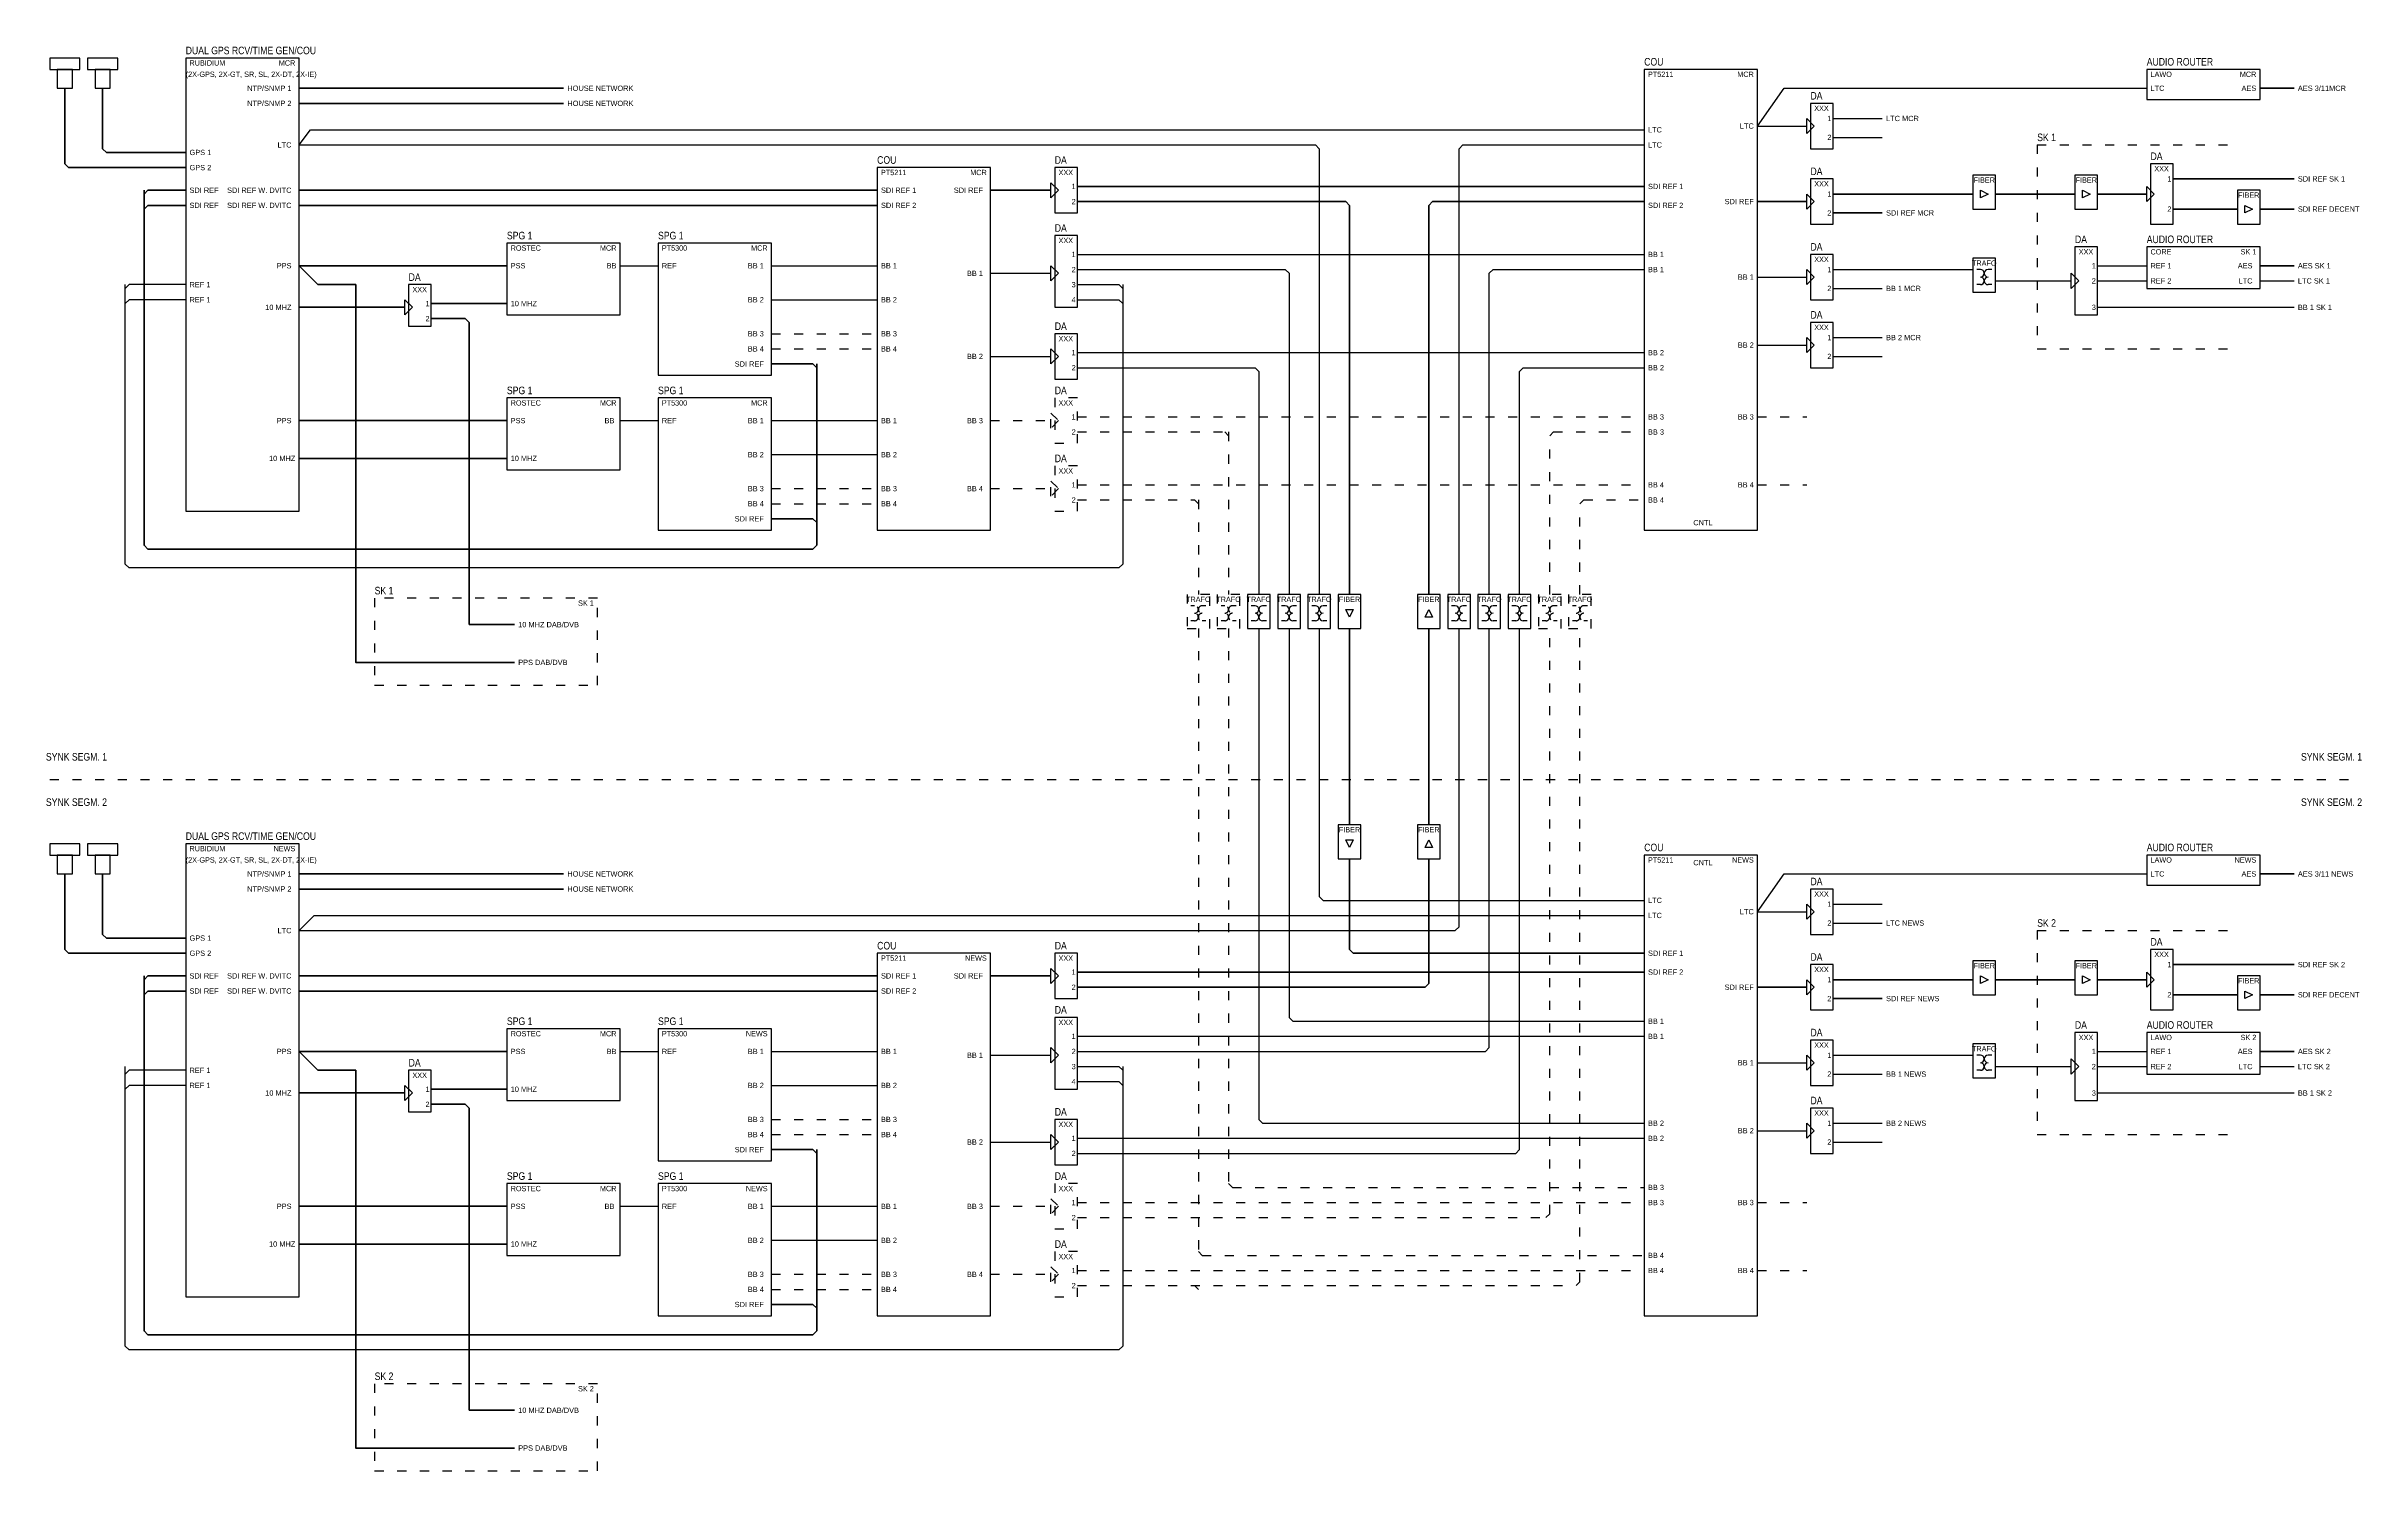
# Model space of a CAD drawing. Header units: millimetres. Extents: x -214 to 399, y 27 to 404.
import ezdxf
from ezdxf.enums import TextEntityAlignment as Align

# ---------------------------------------------------------------- set-up
doc = ezdxf.new("R2010")
doc.units = ezdxf.units.MM
doc.header["$LTSCALE"] = 0.2
doc.linetypes.add('ACAD_ISO03W100', pattern=[30, 12, -18])
doc.linetypes.add('DOTX2', pattern=[12.7, 0, -12.7])
for name, color, linetype, lineweight in [('AES-EBU', 191, 'Continuous', 50), ('Analog-lyd', 1, 'Continuous', 30), ('Analog-video', 3, 'Continuous', 30), ('Lan-Data', 40, 'Continuous', 40), ('Ref', 7, 'Continuous', 35), ('SDI-SDTI', 4, 'Continuous', 40), ('SDI-SMFiber', 150, 'Continuous', 60)]:
    doc.layers.add(name, color=color, linetype=linetype, lineweight=lineweight)
for name, color, linetype in [('Analog', 3, 'Continuous'), ('Options', 7, 'DOTX2'), ('Rack nr', 7, 'Continuous'), ('ramme', 7, 'Continuous'), ('Stiplet-linier', 7, 'ACAD_ISO03W100'), ('Tekst 1.4', 7, 'Continuous'), ('Tekst 2', 7, 'Continuous')]:
    doc.layers.add(name, color=color, linetype=linetype)
doc.styles.add('kh', font='ARIALN.TTF')
doc.styles.add('kh-1', font='ARIAL.TTF', dxfattribs={"height": 1})

msp = doc.modelspace()

# ---------------------------------------------------------------- linework, layer by layer
at = {"layer": 'AES-EBU'}
for p, q in [((372, 393), (381, 393)), ((372, 346), (381, 346)), ((372, 185), (381, 185)), ((372, 138), (381, 138))]:
    msp.add_line(p, q, dxfattribs=at)
at = {"layer": 'Analog'}
for p, q in [((-147, 378), (97, 378)), ((-62, 346), (-52, 346)), ((-22, 346), (6, 346)), ((36, 344), (52, 344)), ((59, 349), (209, 349)), ((259, 345), (296, 345)), ((329, 346), (342, 346)), ((239, 343), (252, 343)), ((259, 340), (272, 340)), ((302, 342), (322, 342)), ((329, 342), (342, 342)), ((-22, 337), (6, 337)), ((329, 335), (381, 335)), ((239, 325), (252, 325)), ((259, 327), (272, 327)), ((36, 322), (52, 322)), ((59, 323), (209, 323)), ((259, 322), (272, 322)), ((-62, 305), (-52, 305)), ((-22, 305), (6, 305)), ((-22, 296), (6, 296)), ((-147, 170), (97, 170)), ((59, 142), (209, 142)), ((-62, 138), (-52, 138)), ((-22, 138), (6, 138)), ((36, 137), (52, 137)), ((239, 135), (252, 135)), ((259, 137), (296, 137)), ((329, 138), (342, 138)), ((-22, 129), (6, 129)), ((259, 132), (272, 132)), ((302, 134), (322, 134)), ((329, 134), (342, 134)), ((329, 127), (381, 127)), ((239, 117), (252, 117)), ((259, 119), (272, 119)), ((36, 114), (52, 114)), ((59, 115), (209, 115)), ((259, 114), (272, 114)), ((-62, 97), (-52, 97)), ((-22, 97), (6, 97)), ((-22, 88), (6, 88))]:
    msp.add_line(p, q, dxfattribs=at)
at = {"layer": 'Analog', "linetype": 'ACAD_ISO03W100'}
for p, q in [((-22, 328), (6, 328)), ((-22, 324), (6, 324)), ((36, 305), (52, 305)), ((59, 306), (209, 306)), ((99, 302), (99, 259)), ((239, 306), (252, 306)), ((-22, 287), (6, 287)), ((-22, 283), (6, 283)), ((36, 287), (52, 287)), ((59, 288), (209, 288)), ((239, 288), (252, 288)), ((-22, 120), (6, 120)), ((-22, 120), (6, 120)), ((-22, 116), (6, 116)), ((-22, 116), (6, 116)), ((36, 97), (52, 97)), ((59, 98), (209, 98)), ((239, 98), (252, 98)), ((59, 80), (209, 80)), ((239, 80), (252, 80)), ((-22, 79), (6, 79)), ((-22, 75), (6, 75)), ((36, 79), (52, 79))]:
    msp.add_line(p, q, dxfattribs=at)
at = {"layer": 'Analog'}
for points in [[(59, 345), (114, 345), (115, 344), (115, 259)], [(168, 259), (168, 344), (169, 345), (209, 345)], [(71, 341), (71, 267), (70, 266), (-192, 266), (-193, 267), (-193, 341)], [(-177, 341), (-192, 341), (-193, 340)], [(-177, 337), (-192, 337), (-193, 336)], [(59, 319), (106, 319), (107, 318), (107, 259)], [(176, 259), (176, 318), (177, 319), (209, 319)], [(59, 138), (167, 138), (168, 139), (168, 250)], [(59, 111), (175, 111), (176, 112), (176, 250)], [(107, 250), (107, 120), (108, 119), (209, 119)], [(115, 250), (115, 147), (116, 146), (209, 146)], [(71, 134), (71, 60), (70, 59), (-192, 59), (-193, 60), (-193, 134)], [(-177, 133), (-192, 133), (-193, 132)], [(-177, 129), (-192, 129), (-193, 128)]]:
    msp.add_lwpolyline(points, dxfattribs=at)
at = {"layer": 'Analog', "linetype": 'ACAD_ISO03W100'}
for points in [[(59, 302), (98, 302), (99, 301)], [(184, 259), (184, 301), (185, 302), (209, 302)], [(59, 284), (90, 284), (91, 283)], [(91, 284), (91, 259)], [(192, 259), (192, 283), (193, 284), (209, 284)], [(59, 94), (183, 94), (184, 95), (184, 250)], [(59, 76), (191, 76), (192, 77), (192, 250)], [(91, 250), (91, 85), (92, 84), (209, 84)], [(99, 250), (99, 103), (100, 102), (209, 102)], [(59, 76), (90, 76), (91, 75)]]:
    msp.add_lwpolyline(points, dxfattribs=at)
at = {"layer": 'Analog-lyd'}
for p, q in [((239, 383), (252, 383)), ((259, 385), (272, 385)), ((259, 380), (272, 380)), ((372, 342), (381, 342)), ((239, 175), (252, 175)), ((259, 177), (272, 177)), ((259, 172), (272, 172)), ((372, 134), (381, 134))]:
    msp.add_line(p, q, dxfattribs=at)
for points in [[(239, 383), (246, 393), (342, 393)], [(-147, 378), (-144, 382), (209, 382)], [(-147, 378), (122, 378), (123, 377), (123, 259)], [(160, 259), (160, 377), (161, 378), (209, 378)], [(-147, 170), (159, 170), (160, 171), (160, 250)], [(123, 250), (123, 179), (124, 178), (209, 178)], [(239, 175), (246, 185), (342, 185)], [(-147, 170), (-143, 174), (209, 174)]]:
    msp.add_lwpolyline(points, dxfattribs=at)
at = {"layer": 'Analog-video'}
for points in [[(59, 341), (70, 341), (71, 340)], [(59, 337), (70, 337), (71, 336)], [(59, 134), (70, 134), (71, 133)], [(59, 130), (70, 130), (71, 129)]]:
    msp.add_lwpolyline(points, dxfattribs=at)
at = {"layer": 'Lan-Data'}
for p, q in [((-147, 393), (-77, 393)), ((-147, 389), (-77, 389)), ((-147, 185), (-77, 185)), ((-147, 181), (-77, 181))]:
    msp.add_line(p, q, dxfattribs=at)
at = {"layer": 'ramme'}
for p, q in [((298, 345), (297, 345)), ((301, 345), (300, 345)), ((298, 341), (297, 341)), ((301, 341), (300, 341)), ((106, 256), (105, 256)), ((106, 252), (105, 252)), ((109, 256), (108, 256)), ((109, 252), (108, 252)), ((114, 256), (113, 256)), ((114, 252), (113, 252)), ((117, 256), (116, 256)), ((117, 252), (116, 252)), ((122, 256), (121, 256)), ((122, 252), (121, 252)), ((125, 256), (124, 256)), ((125, 252), (124, 252)), ((159, 256), (158, 256)), ((159, 252), (158, 252)), ((162, 256), (161, 256)), ((162, 252), (161, 252)), ((167, 256), (166, 256)), ((167, 252), (166, 252)), ((170, 256), (169, 256)), ((170, 252), (169, 252)), ((175, 256), (174, 256)), ((175, 252), (174, 252)), ((178, 256), (177, 256)), ((178, 252), (177, 252)), ((298, 137), (297, 137)), ((301, 137), (300, 137)), ((298, 133), (297, 133)), ((301, 133), (300, 133))]:
    msp.add_line(p, q, dxfattribs=at)
at = {"layer": 'ramme', "linetype": 'ACAD_ISO03W100'}
for p, q in [((90, 256), (89, 256)), ((90, 252), (89, 252)), ((93, 256), (92, 256)), ((93, 252), (92, 252)), ((98, 256), (97, 256)), ((98, 252), (97, 252)), ((101, 256), (100, 256)), ((101, 252), (100, 252)), ((183, 256), (182, 256)), ((183, 252), (182, 252)), ((186, 256), (185, 256)), ((186, 252), (185, 252)), ((191, 256), (190, 256)), ((191, 252), (190, 252)), ((194, 256), (193, 256)), ((194, 252), (193, 252))]:
    msp.add_line(p, q, dxfattribs=at)
at = {"layer": 'ramme'}
for points in [[(-213, 398), (-205, 398), (-205, 401), (-213, 401)], [(-203, 398), (-195, 398), (-195, 401), (-203, 401)], [(-177, 281), (-147, 281), (-147, 401), (-177, 401)], [(-211, 393), (-207, 393), (-207, 398), (-211, 398)], [(-201, 393), (-197, 393), (-197, 398), (-201, 398)], [(209, 276), (239, 276), (239, 398), (209, 398)], [(342, 390), (372, 390), (372, 398), (342, 398)], [(6, 276), (36, 276), (36, 372), (6, 372)], [(-92, 333), (-62, 333), (-62, 352), (-92, 352)], [(-52, 317), (-22, 317), (-22, 352), (-52, 352)], [(342, 340), (372, 340), (372, 351), (342, 351)], [(-92, 292), (-62, 292), (-62, 311), (-92, 311)], [(-52, 276), (-22, 276), (-22, 311), (-52, 311)], [(-213, 190), (-205, 190), (-205, 193), (-213, 193)], [(-211, 185), (-207, 185), (-207, 190), (-211, 190)], [(-203, 190), (-195, 190), (-195, 193), (-203, 193)], [(-201, 185), (-197, 185), (-197, 190), (-201, 190)], [(-177, 73), (-147, 73), (-147, 193), (-177, 193)], [(209, 68), (239, 68), (239, 190), (209, 190)], [(342, 182), (372, 182), (372, 190), (342, 190)], [(6, 68), (36, 68), (36, 164), (6, 164)], [(-92, 125), (-62, 125), (-62, 144), (-92, 144)], [(-52, 109), (-22, 109), (-22, 144), (-52, 144)], [(342, 132), (372, 132), (372, 143), (342, 143)], [(-92, 84), (-62, 84), (-62, 103), (-92, 103)], [(-52, 68), (-22, 68), (-22, 103), (-52, 103)]]:
    msp.add_lwpolyline(points, close=True, dxfattribs=at)
for points in [[(253, 389), (253, 377), (259, 377), (259, 389), (253, 389)], [(252, 381), (252, 385), (254, 383), (252, 381)], [(52, 364), (52, 368), (54, 366), (52, 364)], [(53, 372), (53, 360), (59, 360), (59, 372), (53, 372)], [(253, 369), (253, 357), (259, 357), (259, 369), (253, 369)], [(296, 370), (296, 361), (302, 361), (302, 370), (296, 370)], [(323, 370), (323, 361), (329, 361), (329, 370), (323, 370)], [(343, 373), (343, 357), (349, 357), (349, 373), (343, 373)], [(252, 361), (252, 365), (254, 363), (252, 361)], [(298, 364), (298, 366), (300, 365), (298, 364)], [(325, 364), (325, 366), (327, 365), (325, 364)], [(342, 363), (342, 367), (344, 365), (342, 363)], [(366, 366), (366, 357), (372, 357), (372, 366), (366, 366)], [(368, 360), (368, 362), (370, 361), (368, 360)], [(53, 354), (53, 335), (59, 335), (59, 354), (53, 354)], [(323, 351), (323, 333), (329, 333), (329, 351), (323, 351)], [(52, 342), (52, 346), (54, 344), (52, 342)], [(252, 341), (252, 345), (254, 343), (252, 341)], [(253, 349), (253, 337), (259, 337), (259, 349), (253, 349)], [(296, 348), (296, 339), (302, 339), (302, 348), (296, 348)], [(322, 340), (322, 344), (324, 342), (322, 340)], [(-118, 341), (-118, 330), (-112, 330), (-112, 341), (-118, 341)], [(-119, 333), (-119, 337), (-117, 335), (-119, 333)], [(253, 331), (253, 319), (259, 319), (259, 331), (253, 331)], [(53, 328), (53, 316), (59, 316), (59, 328), (53, 328)], [(252, 323), (252, 327), (254, 325), (252, 323)], [(52, 320), (52, 324), (54, 322), (52, 320)], [(104, 259), (104, 250), (110, 250), (110, 259), (104, 259)], [(112, 259), (112, 250), (118, 250), (118, 259), (112, 259)], [(120, 259), (120, 250), (126, 250), (126, 259), (120, 259)], [(128, 259), (128, 250), (134, 250), (134, 259), (128, 259)], [(149, 259), (149, 250), (155, 250), (155, 259), (149, 259)], [(157, 259), (157, 250), (163, 250), (163, 259), (157, 259)], [(165, 259), (165, 250), (171, 250), (171, 259), (165, 259)], [(173, 259), (173, 250), (179, 250), (179, 259), (173, 259)], [(130, 255), (132, 255), (131, 253), (130, 255)], [(153, 253), (151, 253), (152, 255), (153, 253)], [(128, 198), (128, 189), (134, 189), (134, 198), (128, 198)], [(149, 198), (149, 189), (155, 189), (155, 198), (149, 198)], [(130, 194), (132, 194), (131, 192), (130, 194)], [(153, 192), (151, 192), (152, 194), (153, 192)], [(253, 181), (253, 169), (259, 169), (259, 181), (253, 181)], [(252, 173), (252, 177), (254, 175), (252, 173)], [(52, 156), (52, 160), (54, 158), (52, 156)], [(53, 164), (53, 152), (59, 152), (59, 164), (53, 164)], [(253, 161), (253, 149), (259, 149), (259, 161), (253, 161)], [(296, 162), (296, 153), (302, 153), (302, 162), (296, 162)], [(323, 162), (323, 153), (329, 153), (329, 162), (323, 162)], [(343, 165), (343, 149), (349, 149), (349, 165), (343, 165)], [(252, 153), (252, 157), (254, 155), (252, 153)], [(298, 156), (298, 158), (300, 157), (298, 156)], [(325, 156), (325, 158), (327, 157), (325, 156)], [(342, 155), (342, 159), (344, 157), (342, 155)], [(366, 158), (366, 149), (372, 149), (372, 158), (366, 158)], [(368, 152), (368, 154), (370, 153), (368, 152)], [(53, 147), (53, 128), (59, 128), (59, 147), (53, 147)], [(253, 141), (253, 129), (259, 129), (259, 141), (253, 141)], [(323, 143), (323, 125), (329, 125), (329, 143), (323, 143)], [(52, 135), (52, 139), (54, 137), (52, 135)], [(252, 133), (252, 137), (254, 135), (252, 133)], [(296, 140), (296, 131), (302, 131), (302, 140), (296, 140)], [(322, 132), (322, 136), (324, 134), (322, 132)], [(-119, 125), (-119, 129), (-117, 127), (-119, 125)], [(-118, 133), (-118, 122), (-112, 122), (-112, 133), (-118, 133)], [(253, 123), (253, 111), (259, 111), (259, 123), (253, 123)], [(53, 120), (53, 108), (59, 108), (59, 120), (53, 120)], [(252, 115), (252, 119), (254, 117), (252, 115)], [(52, 112), (52, 116), (54, 114), (52, 112)]]:
    msp.add_lwpolyline(points, dxfattribs=at)
at = {"layer": 'ramme', "linetype": 'ACAD_ISO03W100'}
for points in [[(52, 303), (52, 307), (54, 305), (52, 303)], [(53, 311), (53, 299), (59, 299), (59, 311), (53, 311)], [(52, 285), (52, 289), (54, 287), (52, 285)], [(53, 293), (53, 281), (59, 281), (59, 293), (53, 293)], [(88, 259), (88, 250), (94, 250), (94, 259), (88, 259)], [(96, 259), (96, 250), (102, 250), (102, 259), (96, 259)], [(181, 259), (181, 250), (187, 250), (187, 259), (181, 259)], [(189, 259), (189, 250), (195, 250), (195, 259), (189, 259)], [(52, 95), (52, 99), (54, 97), (52, 95)], [(53, 103), (53, 91), (59, 91), (59, 103), (53, 103)], [(52, 77), (52, 81), (54, 79), (52, 77)], [(53, 85), (53, 73), (59, 73), (59, 85), (53, 85)]]:
    msp.add_lwpolyline(points, dxfattribs=at)
at = {"layer": 'ramme'}
for centre, start, end in [((298, 344), 270, 90), ((300, 344), 90, 270), ((298, 342), 270, 90), ((300, 342), 90, 270), ((106, 255), 270, 90), ((106, 253), 270, 90), ((108, 255), 90, 270), ((108, 253), 90, 270), ((114, 255), 270, 90), ((114, 253), 270, 90), ((116, 255), 90, 270), ((116, 253), 90, 270), ((122, 255), 270, 90), ((122, 253), 270, 90), ((124, 255), 90, 270), ((124, 253), 90, 270), ((159, 255), 270, 90), ((159, 253), 270, 90), ((161, 255), 90, 270), ((161, 253), 90, 270), ((167, 255), 270, 90), ((167, 253), 270, 90), ((169, 255), 90, 270), ((169, 253), 90, 270), ((175, 255), 270, 90), ((175, 253), 270, 90), ((177, 255), 90, 270), ((177, 253), 90, 270), ((298, 136), 270, 90), ((298, 134), 270, 90), ((300, 136), 90, 270), ((300, 134), 90, 270)]:
    msp.add_arc(centre, 1, start, end, dxfattribs=at)
at = {"layer": 'ramme', "linetype": 'ACAD_ISO03W100'}
for centre, start, end in [((90, 255), 270, 90), ((90, 253), 270, 90), ((92, 255), 90, 270), ((92, 253), 90, 270), ((98, 255), 270, 90), ((98, 253), 270, 90), ((100, 255), 90, 270), ((100, 253), 90, 270), ((183, 255), 270, 90), ((183, 253), 270, 90), ((185, 255), 90, 270), ((185, 253), 90, 270), ((191, 255), 270, 90), ((191, 253), 270, 90), ((193, 255), 90, 270), ((193, 253), 90, 270)]:
    msp.add_arc(centre, 1, start, end, dxfattribs=at)
at = {"layer": 'Ref'}
for p, q in [((-147, 346), (-92, 346)), ((-119, 335), (-147, 335)), ((-112, 336), (-92, 336)), ((-147, 305), (-92, 305)), ((-147, 295), (-92, 295)), ((-102, 251), (-90, 251)), ((-147, 138), (-92, 138)), ((-119, 127), (-147, 127)), ((-112, 128), (-92, 128)), ((-147, 97), (-92, 97)), ((-147, 87), (-92, 87)), ((-102, 43), (-90, 43))]:
    msp.add_line(p, q, dxfattribs=at)
for points in [[(-177, 372), (-208, 372), (-209, 373), (-209, 393)], [(-177, 376), (-198, 376), (-199, 377), (-199, 393)], [(-147, 346), (-142, 341), (-133, 341)], [(-147, 346), (-142, 341), (-133, 341), (-132, 341), (-132, 241), (-90, 241)], [(-112, 332), (-103, 332), (-102, 331), (-102, 251)], [(-177, 164), (-208, 164), (-209, 165), (-209, 185)], [(-177, 168), (-198, 168), (-199, 169), (-199, 185)], [(-147, 138), (-142, 133), (-133, 133)], [(-147, 138), (-142, 133), (-133, 133), (-132, 133), (-132, 33), (-90, 33)], [(-112, 124), (-103, 124), (-102, 123), (-102, 43)]]:
    msp.add_lwpolyline(points, dxfattribs=at)
at = {"layer": 'SDI-SDTI'}
for p, q in [((349, 369), (381, 369)), ((-147, 366), (6, 366)), ((-147, 362), (6, 362)), ((36, 366), (52, 366)), ((59, 367), (209, 367)), ((239, 363), (252, 363)), ((259, 365), (296, 365)), ((302, 365), (323, 365)), ((329, 365), (342, 365)), ((259, 360), (272, 360)), ((349, 361), (366, 361)), ((372, 361), (381, 361)), ((349, 161), (381, 161)), ((-147, 158), (6, 158)), ((-147, 154), (6, 154)), ((36, 158), (52, 158)), ((59, 159), (209, 159)), ((239, 155), (252, 155)), ((259, 157), (296, 157)), ((302, 157), (323, 157)), ((329, 157), (342, 157)), ((259, 152), (272, 152)), ((349, 153), (366, 153)), ((372, 153), (381, 153))]:
    msp.add_line(p, q, dxfattribs=at)
for points in [[(-10, 320), (-10, 272), (-11, 271), (-187, 271), (-188, 272), (-188, 366)], [(-177, 366), (-187, 366), (-188, 365)], [(-177, 362), (-187, 362), (-188, 361)], [(59, 363), (130, 363), (131, 362), (131, 259)], [(152, 259), (152, 362), (153, 363), (209, 363)], [(-22, 320), (-11, 320), (-10, 319)], [(-22, 279), (-11, 279), (-10, 278)], [(59, 155), (151, 155), (152, 156), (152, 189)], [(131, 189), (131, 165), (132, 164), (209, 164)], [(-10, 112), (-10, 64), (-11, 63), (-187, 63), (-188, 64), (-188, 158)], [(-177, 158), (-187, 158), (-188, 157)], [(-177, 154), (-187, 154), (-188, 153)], [(-22, 112), (-11, 112), (-10, 111)], [(-22, 112), (-11, 112), (-10, 111)], [(-22, 71), (-11, 71), (-10, 70)]]:
    msp.add_lwpolyline(points, dxfattribs=at)
at = {"layer": 'SDI-SMFiber'}
for points in [[(131, 198), (131, 250)], [(152, 198), (152, 250)]]:
    msp.add_lwpolyline(points, dxfattribs=at)
at = {"layer": 'Stiplet-linier'}
for p, q in [((313, 378), (313, 324)), ((313, 378), (365, 378)), ((313, 324), (365, 324)), ((-213, 210), (398, 210)), ((313, 170), (313, 116)), ((313, 170), (365, 170)), ((313, 116), (365, 116))]:
    msp.add_line(p, q, dxfattribs=at)
for points in [[(-127, 235), (-68, 235), (-68, 258), (-127, 258)], [(-127, 27), (-68, 27), (-68, 50), (-127, 50)]]:
    msp.add_lwpolyline(points, close=True, dxfattribs=at)

# ---------------------------------------------------------------- texts
at = {"layer": 'Options', "style": 'kh'}
for s, p in [('RUBIDIUM', (-176, 399)), ('(2X-GPS, 2X-GT, SR, SL, 2X-DT, 2X-IE)', (-177, 396)), ('PT5211', (210, 396)), ('LAWO', (343, 396)), ('PT5211', (7, 370)), ('ROSTEC', (-91, 350)), ('PT5300', (-51, 350)), ('CORE', (343, 349)), ('ROSTEC', (-91, 309)), ('PT5300', (-51, 309)), ('RUBIDIUM', (-176, 191)), ('(2X-GPS, 2X-GT, SR, SL, 2X-DT, 2X-IE)', (-177, 188)), ('PT5211', (210, 188)), ('LAWO', (343, 188)), ('PT5211', (7, 162)), ('ROSTEC', (-91, 142)), ('PT5300', (-51, 142)), ('LAWO', (343, 141)), ('ROSTEC', (-91, 101)), ('PT5300', (-51, 101))]:
    msp.add_text(s, height=1.4, dxfattribs=at).set_placement(p)
at = {"layer": 'Rack nr', "style": 'kh'}
for s, p in [('MCR', (-148, 399)), ('MCR', (238, 396)), ('MCR', (371, 396)), ('MCR', (35, 370)), ('MCR', (-63, 350)), ('MCR', (-23, 350)), ('SK 1', (371, 349)), ('MCR', (-63, 309)), ('MCR', (-23, 309)), ('SK 1', (-69, 256)), ('NEWS', (-148, 191)), ('NEWS', (238, 188)), ('NEWS', (371, 188)), ('NEWS', (35, 162)), ('MCR', (-63, 142)), ('NEWS', (-23, 142)), ('SK 2', (371, 141)), ('MCR', (-63, 101)), ('NEWS', (-23, 101)), ('SK 2', (-69, 48))]:
    msp.add_text(s, height=1.4, dxfattribs=at).set_placement(p, align=Align.RIGHT)
for p in [(254, 387), (54, 370), (254, 367), (344, 371), (54, 352), (324, 349), (254, 347), (-117, 339), (54, 326), (254, 329), (54, 309), (54, 291), (254, 179), (54, 162), (254, 159), (344, 163), (54, 145), (324, 141), (254, 139), (-117, 131), (54, 118), (254, 121)]:
    msp.add_text('XXX', height=1.4, dxfattribs=at).set_placement(p)
for s, p in [('FIBER', (299, 368)), ('FIBER', (326, 368)), ('FIBER', (369, 364)), ('TRAFO', (299, 346)), ('TRAFO', (107, 257)), ('TRAFO', (115, 257)), ('TRAFO', (123, 257)), ('FIBER', (131, 257)), ('FIBER', (152, 257)), ('TRAFO', (160, 257)), ('TRAFO', (168, 257)), ('TRAFO', (176, 257)), ('FIBER', (131, 196)), ('FIBER', (152, 196)), ('FIBER', (299, 160)), ('FIBER', (326, 160)), ('FIBER', (369, 156)), ('TRAFO', (299, 138))]:
    msp.add_text(s, height=1.4, dxfattribs=at).set_placement(p, align=Align.CENTER)
at = {"layer": 'Rack nr', "linetype": 'ACAD_ISO03W100', "style": 'kh'}
for p in [(91, 257), (99, 257), (184, 257), (192, 257)]:
    msp.add_text('TRAFO', height=1.4, dxfattribs=at).set_placement(p, align=Align.CENTER)
for p in [(54, 101), (54, 83)]:
    msp.add_text('XXX', height=1.4, dxfattribs=at).set_placement(p)
at = {"layer": 'Tekst 1.4', "style": 'kh-1'}
for s, p in [('NTP/SNMP 1', (-149, 393)), ('AES', (371, 393)), ('NTP/SNMP 2', (-149, 389)), ('LTC', (238, 383)), ('LTC', (-149, 378)), ('SDI REF W. DVITC', (-149, 366)), ('SDI REF W. DVITC', (-149, 362)), ('SDI REF', (34, 366)), ('SDI REF', (238, 363)), ('PPS', (-149, 346)), ('BB', (-63, 346)), ('BB 1', (-24, 346)), ('BB 1', (34, 344)), ('BB 1', (238, 343)), ('AES', (370, 346)), ('BB 2', (-24, 337)), ('LTC', (370, 342)), ('10 MHZ', (-149, 335)), ('BB 3', (-24, 328)), ('BB 2', (238, 325)), ('SDI REF', (-24, 320)), ('BB 4', (-24, 324)), ('BB 2', (34, 322)), ('BB 3', (238, 306)), ('PPS', (-149, 305)), ('BB ', (-63, 305)), ('BB 1', (-24, 305)), ('BB 3', (34, 305)), ('10 MHZ', (-148, 295)), ('BB 2', (-24, 296)), ('BB 4', (238, 288)), ('BB 3', (-24, 287)), ('BB 4', (-24, 283)), ('BB 4', (34, 287)), ('SDI REF', (-24, 279)), ('NTP/SNMP 1', (-149, 185)), ('AES', (371, 185)), ('NTP/SNMP 2', (-149, 181)), ('LTC', (238, 175)), ('LTC', (-149, 170)), ('SDI REF W. DVITC', (-149, 158)), ('SDI REF W. DVITC', (-149, 154)), ('SDI REF', (34, 158)), ('SDI REF', (238, 155)), ('PPS', (-149, 138)), ('BB', (-63, 138)), ('BB 1', (-24, 138)), ('BB 1', (34, 137)), ('BB 1', (238, 135)), ('AES', (370, 138)), ('BB 2', (-24, 129)), ('LTC', (370, 134)), ('10 MHZ', (-149, 127)), ('BB 3', (-24, 120)), ('BB 4', (-24, 116)), ('BB 2', (238, 117)), ('SDI REF', (-24, 112)), ('BB 2', (34, 114)), ('BB 3', (238, 98)), ('PPS', (-149, 97)), ('BB ', (-63, 97)), ('BB 1', (-24, 97)), ('BB 1', (-24, 97)), ('BB 3', (34, 97)), ('10 MHZ', (-148, 87)), ('BB 2', (-24, 88)), ('BB 3', (-24, 79)), ('BB 4', (34, 79)), ('BB 4', (238, 80)), ('BB 4', (-24, 75)), ('SDI REF', (-24, 71))]:
    msp.add_text(s, height=1.4, dxfattribs=at).set_placement(p, align=Align.MIDDLE_RIGHT)
for s, p in [('HOUSE NETWORK', (-76, 393)), ('LTC', (343, 393)), ('AES 3/11MCR', (382, 393)), ('HOUSE NETWORK', (-76, 389)), ('LTC', (210, 382)), ('LTC MCR', (273, 385)), ('GPS 1', (-176, 376)), ('LTC', (210, 378)), ('GPS 2', (-176, 372)), ('SDI REF 1', (210, 367)), ('SDI REF SK 1', (382, 369)), ('SDI REF', (-176, 366)), ('SDI REF', (-176, 362)), ('SDI REF 1', (7, 366)), ('SDI REF 2', (7, 362)), ('SDI REF 2', (210, 362)), ('SDI REF DECENT', (382, 361)), ('SDI REF MCR', (273, 360)), ('BB 1', (210, 349)), ('PSS', (-91, 346)), ('REF', (-51, 346)), ('BB 1', (7, 346)), ('BB 1', (210, 345)), ('REF 1', (343, 346)), ('AES SK 1', (382, 346)), ('REF 1', (-176, 341)), ('REF 1', (-176, 337)), ('BB 2', (7, 337)), ('BB 1 MCR', (273, 340)), ('REF 2', (343, 342)), ('LTC SK 1', (382, 342)), ('10 MHZ', (-91, 336)), ('BB 1 SK 1', (382, 335)), ('BB 3', (7, 328)), ('BB 2 MCR', (273, 327)), ('BB 4', (7, 324)), ('BB 2', (210, 323)), ('BB 2', (210, 319)), ('BB 3', (210, 306)), ('PSS', (-91, 305)), ('REF', (-51, 305)), ('BB 1', (7, 305)), ('BB 3', (210, 302)), ('10 MHZ', (-91, 295)), ('BB 2', (7, 296)), ('BB 4', (210, 288)), ('BB 3', (7, 287)), ('BB 4', (7, 283)), ('BB 4', (210, 284)), ('CNTL', (222, 278)), ('10 MHZ DAB/DVB', (-89, 251)), ('PPS DAB/DVB', (-89, 241)), ('HOUSE NETWORK', (-76, 185)), ('CNTL', (222, 188)), ('LTC', (343, 185)), ('AES 3/11 NEWS', (382, 185)), ('HOUSE NETWORK', (-76, 181)), ('LTC', (210, 178)), ('LTC', (210, 174)), ('LTC NEWS', (273, 172)), ('GPS 1', (-176, 168)), ('GPS 2', (-176, 164)), ('SDI REF 1', (210, 164)), ('SDI REF 2', (210, 159)), ('SDI REF SK 2', (382, 161)), ('SDI REF', (-176, 158)), ('SDI REF', (-176, 154)), ('SDI REF 1', (7, 158)), ('SDI REF 2', (7, 154)), ('SDI REF DECENT', (382, 153)), ('SDI REF NEWS', (273, 152)), ('BB 1', (210, 146)), ('BB 1', (210, 142)), ('PSS', (-91, 138)), ('REF', (-51, 138)), ('BB 1', (7, 138)), ('REF 1', (343, 138)), ('AES SK 2', (382, 138)), ('REF 1', (-176, 133)), ('REF 1', (-176, 129)), ('10 MHZ', (-91, 128)), ('BB 2', (7, 129)), ('BB 1 NEWS', (273, 132)), ('REF 2', (343, 134)), ('LTC SK 2', (382, 134)), ('BB 1 SK 2', (382, 127)), ('BB 3', (7, 120)), ('BB 4', (7, 116)), ('BB 2', (210, 119)), ('BB 2 NEWS', (273, 119)), ('BB 2', (210, 115)), ('BB 3', (210, 102)), ('BB 3', (210, 98)), ('PSS', (-91, 97)), ('REF', (-51, 97)), ('BB 1', (7, 97)), ('10 MHZ', (-91, 87)), ('BB 2', (7, 88)), ('BB 3', (7, 79)), ('BB 4', (210, 84)), ('BB 4', (210, 80)), ('BB 4', (7, 75)), ('10 MHZ DAB/DVB', (-89, 43)), ('PPS DAB/DVB', (-89, 33))]:
    msp.add_text(s, height=1.4, dxfattribs=at).set_placement(p, align=Align.MIDDLE_LEFT)
for s, p in [('2', (258, 380)), ('1', (258, 385)), ('1', (58, 367)), ('1', (348, 369)), ('2', (58, 363)), ('1', (258, 365)), ('2', (348, 361)), ('2', (258, 360)), ('1', (58, 349)), ('2', (58, 345)), ('1', (258, 345)), ('1', (328, 346)), ('4', (58, 337)), ('3', (58, 341)), ('2', (258, 340)), ('2', (328, 342)), ('2', (-113, 332)), ('1', (-113, 336)), ('3', (328, 335)), ('1', (258, 327)), ('2', (58, 319)), ('1', (58, 323)), ('2', (258, 322)), ('1', (58, 306)), ('2', (58, 302)), ('1', (58, 288)), ('2', (58, 284)), ('2', (258, 172)), ('1', (258, 177)), ('1', (58, 159)), ('1', (348, 161)), ('2', (58, 155)), ('1', (258, 157)), ('2', (348, 153)), ('2', (258, 152)), ('1', (58, 142)), ('2', (58, 138)), ('1', (258, 137)), ('1', (328, 138)), ('1', (-113, 128)), ('4', (58, 130)), ('3', (58, 134)), ('2', (258, 132)), ('2', (328, 134)), ('2', (-113, 124)), ('3', (328, 127)), ('1', (258, 119)), ('2', (58, 111)), ('1', (58, 115)), ('2', (258, 114))]:
    msp.add_text(s, height=1.4, dxfattribs=at).set_placement(p, align=Align.MIDDLE_CENTER)
at = {"layer": 'Tekst 1.4', "linetype": 'ACAD_ISO03W100', "style": 'kh-1'}
for s, p in [('1', (58, 98)), ('2', (58, 94)), ('1', (58, 80)), ('2', (58, 76))]:
    msp.add_text(s, height=1.4, dxfattribs=at).set_placement(p, align=Align.MIDDLE_CENTER)
at = {"layer": 'Tekst 2', "style": 'kh'}
for s, p in [('DUAL GPS RCV/TIME GEN/COU', (-177, 402)), ('COU', (209, 399)), ('AUDIO ROUTER', (342, 399)), ('DA', (253, 390)), ('SK 1', (313, 379)), ('COU', (6, 373)), ('DA', (53, 373)), ('DA', (343, 374)), ('DA', (253, 370)), ('DA', (53, 355)), ('SPG 1', (-92, 353)), ('SPG 1', (-52, 353)), ('DA', (253, 350)), ('DA', (323, 352)), ('AUDIO ROUTER', (342, 352)), ('DA', (-118, 342)), ('DA', (53, 329)), ('DA', (253, 332)), ('SPG 1', (-92, 312)), ('SPG 1', (-52, 312)), ('DA', (53, 312)), ('DA', (53, 294)), ('SK 1', (-127, 259)), ('SYNK SEGM. 1', (-214, 215)), ('SYNK SEGM. 2', (-214, 203)), ('DUAL GPS RCV/TIME GEN/COU', (-177, 194)), ('COU', (209, 191)), ('AUDIO ROUTER', (342, 191)), ('DA', (253, 182)), ('SK 2', (313, 171)), ('COU', (6, 165)), ('DA', (53, 165)), ('DA', (343, 166)), ('DA', (253, 162)), ('DA', (53, 148)), ('SPG 1', (-92, 145)), ('SPG 1', (-52, 145)), ('DA', (253, 142)), ('DA', (323, 144)), ('AUDIO ROUTER', (342, 144)), ('DA', (-118, 134)), ('DA', (53, 121)), ('DA', (253, 124)), ('SPG 1', (-92, 104)), ('SPG 1', (-52, 104)), ('SK 2', (-127, 51))]:
    msp.add_text(s, height=2, dxfattribs=at).set_placement(p)
for s, p in [('SYNK SEGM. 1', (399, 215)), ('SYNK SEGM. 2', (399, 203))]:
    msp.add_text(s, height=2, dxfattribs=at).set_placement(p, align=Align.RIGHT)
at = {"layer": 'Tekst 2', "linetype": 'ACAD_ISO03W100', "style": 'kh'}
for p in [(53, 104), (53, 86)]:
    msp.add_text('DA', height=2, dxfattribs=at).set_placement(p)

doc.saveas('drawing.dxf')
